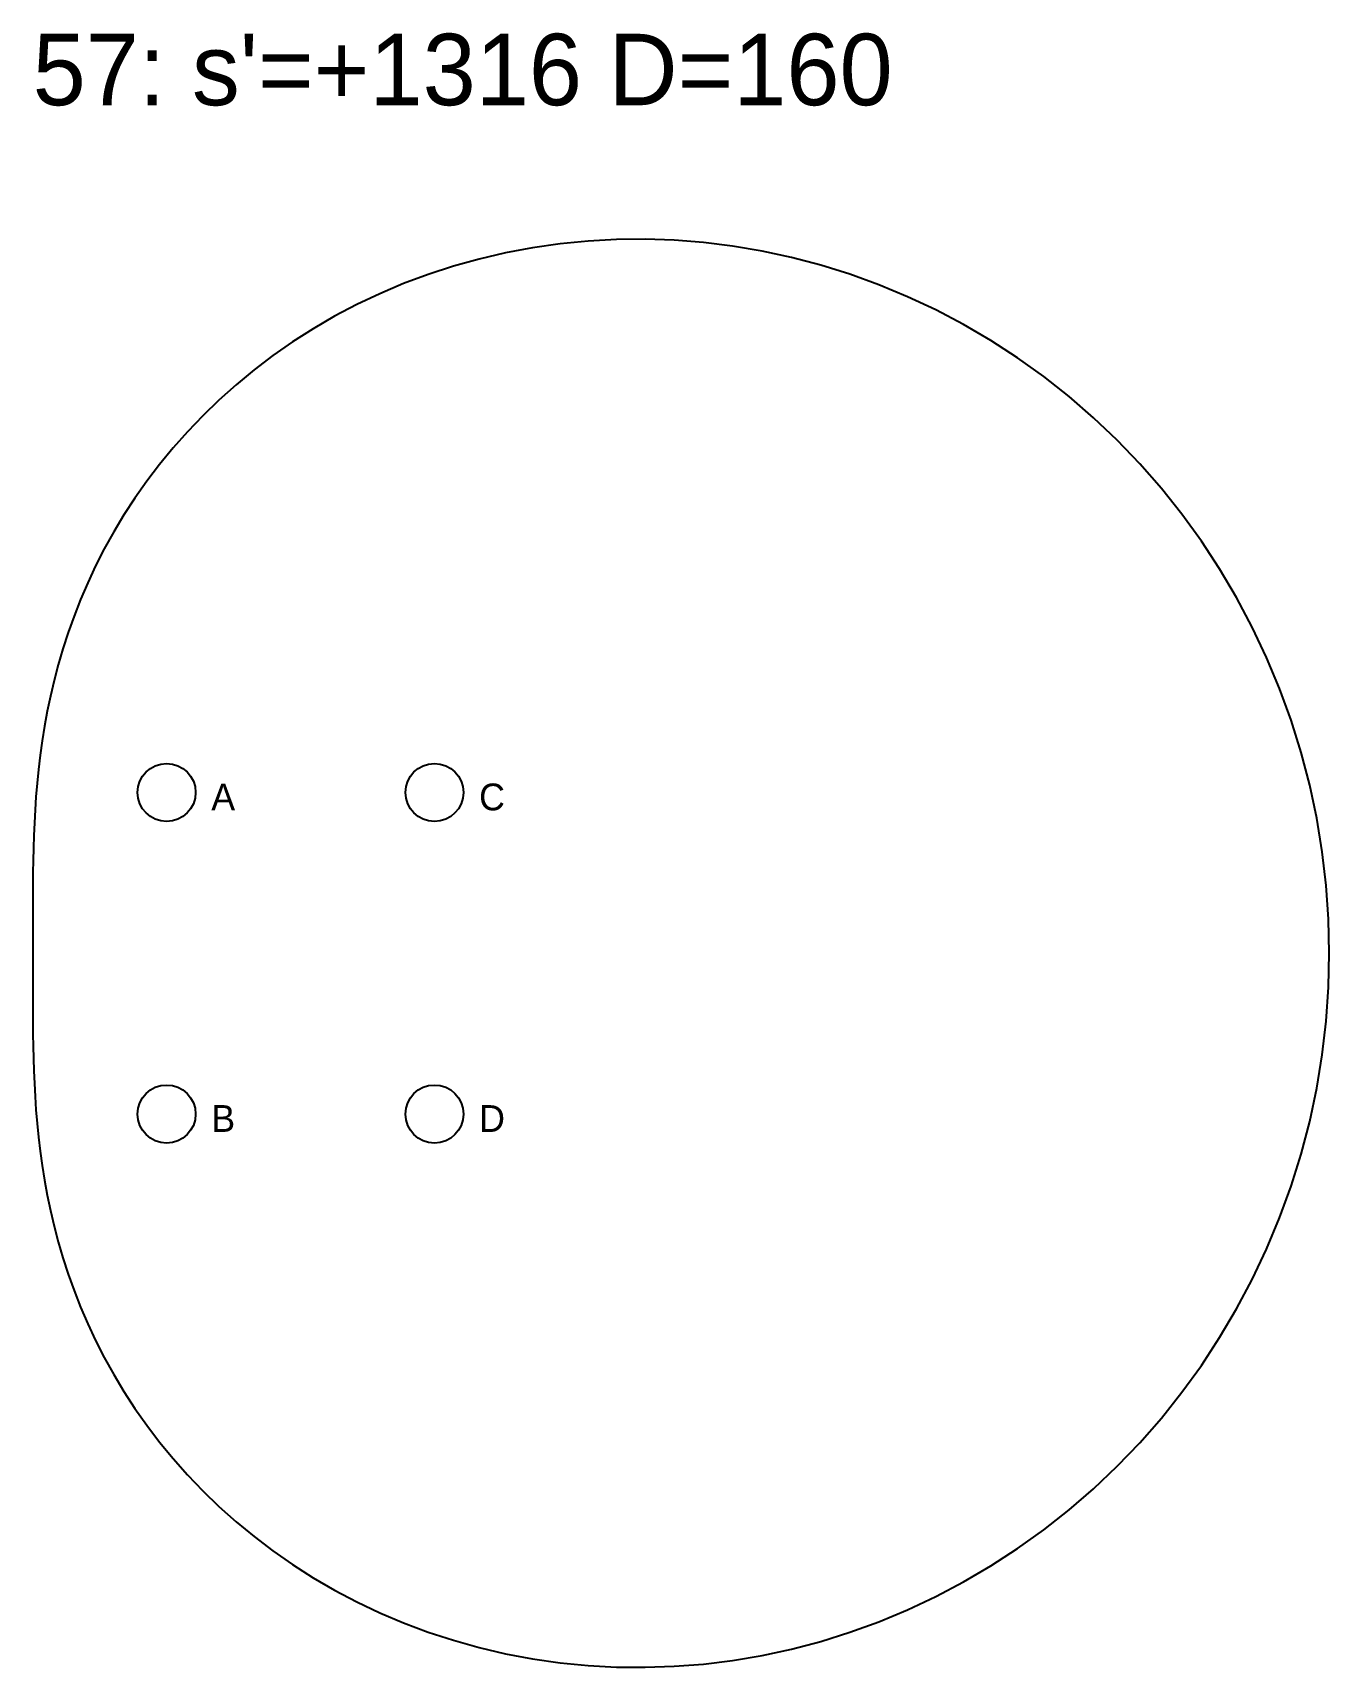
# Model space of a CAD drawing. Header units: millimetres. Extents: x 0 to 2007, y -5243 to 138.
# Drawn here: x 840 to 985.2, y -4479.9 to -4296.9 of the extents above; entities that cross this region are included whole.
import ezdxf

# ---------------------------------------------------------------- set-up
doc = ezdxf.new("R2010")
doc.units = ezdxf.units.MM
for name, color, linetype in [('DOWEL', 5, 'CONTINUOUS'), ('SLAB_57', 5, 'CONTINUOUS'), ('TEXT', 1, 'CONTINUOUS')]:
    doc.layers.add(name, color=color, linetype=linetype)

msp = doc.modelspace()

# ---------------------------------------------------------------- texts
at = {"layer": 'DOWEL'}
for s, p in [('A', (860, -4384)), ('C', (890, -4384)), ('B', (860, -4420)), ('D', (890, -4420))]:
    msp.add_text(s, height=3, dxfattribs=at).set_placement(p)
at = {"layer": 'TEXT'}
msp.add_text("57: s'=+1316 D=160", height=8, dxfattribs=at).set_placement((840, -4305.063))

# ---------------------------------------------------------------- linework, layer by layer
at = {"layer": 'DOWEL'}
for centre in [(855, -4382), (885, -4382), (855, -4418), (885, -4418)]:
    msp.add_circle(centre, 3.25, dxfattribs=at)
at = {"layer": 'SLAB_57'}
msp.add_lwpolyline([(985.228, -4400), (985.14, -4396.199), (984.875, -4392.408), (984.434, -4388.635), (983.819, -4384.89), (983.03, -4381.182), (982.072, -4377.519), (980.947, -4373.91), (979.657, -4370.365), (978.207, -4366.891), (976.602, -4363.496), (974.846, -4360.188), (972.944, -4356.974), (970.902, -4353.863), (968.727, -4350.86), (966.423, -4347.971), (963.999, -4345.204), (961.461, -4342.563), (958.817, -4340.053), (956.073, -4337.68), (953.239, -4335.447), (950.321, -4333.357), (947.329, -4331.415), (944.269, -4329.623), (941.152, -4327.983), (937.984, -4326.497), (934.775, -4325.165), (931.532, -4323.989), (928.266, -4322.968), (924.982, -4322.103), (921.691, -4321.393), (918.4, -4320.835), (915.116, -4320.43), (911.848, -4320.173), (908.604, -4320.063), (905.39, -4320.096), (902.213, -4320.269), (899.081, -4320.579), (895.999, -4321.02), (892.974, -4321.589), (890.011, -4322.28), (887.116, -4323.089), (884.294, -4324.009), (881.549, -4325.036), (878.886, -4326.164), (876.307, -4327.386), (873.817, -4328.696), (871.418, -4330.089), (869.114, -4331.558), (866.904, -4333.096), (864.793, -4334.698), (862.779, -4336.356), (860.865, -4338.065), (859.05, -4339.819), (857.335, -4341.61), (855.719, -4343.434), (854.2, -4345.284), (852.779, -4347.154), (851.452, -4349.04), (850.219, -4350.935), (849.077, -4352.836), (848.023, -4354.736), (847.055, -4356.632), (846.169, -4358.519), (845.363, -4360.394), (844.633, -4362.252), (843.975, -4364.091), (843.385, -4365.908), (842.86, -4367.7), (842.395, -4369.466), (841.987, -4371.202), (841.632, -4372.909), (841.324, -4374.583), (841.061, -4376.226), (840.838, -4377.837), (840.652, -4379.414), (840.497, -4380.96), (840.372, -4382.473), (840.271, -4383.956), (840.193, -4385.409), (840.132, -4386.833), (840.087, -4388.231), (840.054, -4389.605), (840.032, -4390.956), (840.017, -4392.286), (840.008, -4393.6), (840.003, -4394.898), (840.001, -4396.184), (840, -4397.461), (840, -4398.732), (840, -4400), (840, -4401.268), (840, -4402.539), (840.001, -4403.816), (840.003, -4405.102), (840.008, -4406.4), (840.017, -4407.714), (840.032, -4409.044), (840.054, -4410.395), (840.087, -4411.769), (840.132, -4413.167), (840.193, -4414.591), (840.271, -4416.044), (840.372, -4417.527), (840.497, -4419.04), (840.652, -4420.586), (840.838, -4422.163), (841.061, -4423.774), (841.324, -4425.417), (841.632, -4427.091), (841.987, -4428.798), (842.395, -4430.534), (842.86, -4432.3), (843.385, -4434.092), (843.975, -4435.909), (844.633, -4437.748), (845.363, -4439.606), (846.169, -4441.481), (847.055, -4443.368), (848.023, -4445.264), (849.077, -4447.164), (850.219, -4449.065), (851.452, -4450.96), (852.779, -4452.846), (854.2, -4454.716), (855.719, -4456.566), (857.335, -4458.39), (859.05, -4460.181), (860.865, -4461.935), (862.779, -4463.644), (864.793, -4465.302), (866.904, -4466.904), (869.114, -4468.442), (871.418, -4469.911), (873.817, -4471.304), (876.307, -4472.614), (878.886, -4473.836), (881.549, -4474.964), (884.294, -4475.991), (887.116, -4476.911), (890.011, -4477.72), (892.974, -4478.411), (895.999, -4478.98), (899.081, -4479.421), (902.213, -4479.731), (905.39, -4479.904), (908.604, -4479.937), (911.848, -4479.827), (915.116, -4479.57), (918.4, -4479.165), (921.691, -4478.607), (924.982, -4477.897), (928.266, -4477.032), (931.532, -4476.011), (934.775, -4474.835), (937.984, -4473.503), (941.152, -4472.017), (944.269, -4470.377), (947.329, -4468.585), (950.321, -4466.643), (953.239, -4464.553), (956.073, -4462.32), (958.817, -4459.947), (961.461, -4457.437), (963.999, -4454.796), (966.423, -4452.029), (968.727, -4449.14), (970.902, -4446.137), (972.944, -4443.026), (974.846, -4439.812), (976.602, -4436.504), (978.207, -4433.109), (979.657, -4429.635), (980.947, -4426.09), (982.072, -4422.481), (983.03, -4418.818), (983.819, -4415.11), (984.434, -4411.365), (984.875, -4407.592), (985.14, -4403.801)], close=True, dxfattribs=at)

msp.set_redraw_order([(e.dxf.handle, doc.entitydb.next_handle()) for e in msp.query("TEXT MTEXT ATTDEF DIMENSION ARC_DIMENSION")])  # texts and dimensions are drawn at this point

doc.saveas('drawing.dxf')
